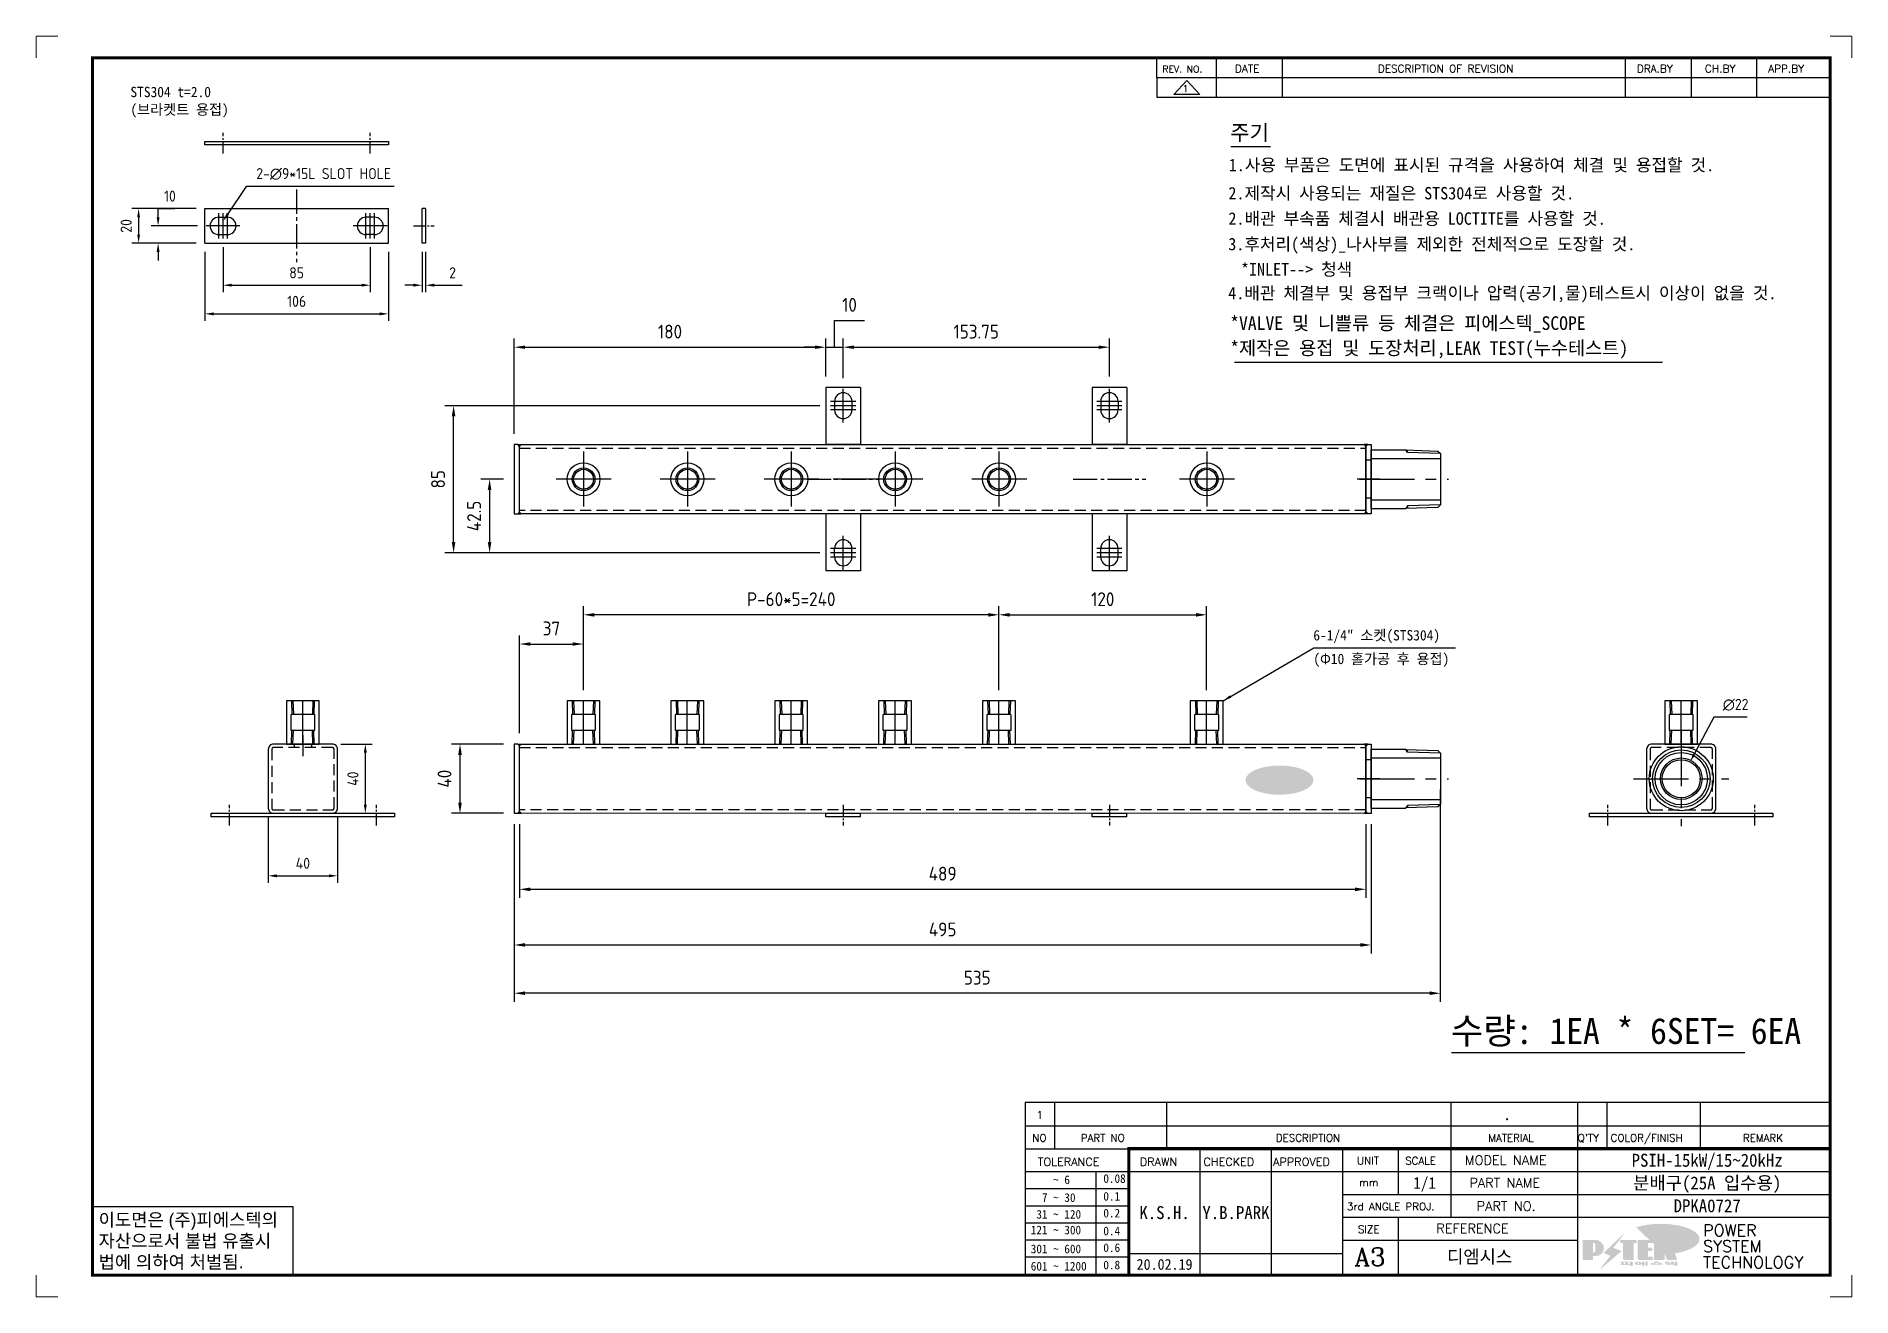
# Model space of a CAD drawing. Header units: millimetres. Extents: x 24815 to 37444, y -10619 to 6020.
# Drawn here: x 25704 to 26753, y -10619 to -9890 of the extents above; entities that cross this region are included whole.
import ezdxf
from ezdxf.enums import TextEntityAlignment as Align

# ---------------------------------------------------------------- set-up
doc = ezdxf.new("R2010")
doc.units = ezdxf.units.MM
for name, pattern in [('CENTER', [50.8, 31.75, -6.35, 6.35, -6.35]), ('CENTER1', [10, 7, -1, 1, -1]), ('HIDDEN2', [4.7625, 3.175, -1.5875])]:
    doc.linetypes.add(name, pattern=pattern)
for name, color, linetype in [('______', 7, 'Continuous'), ('CENTER', 1, 'CENTER'), ('FORMAT-1', 7, 'Continuous'), ('line', 3, 'Continuous'), ('THIN', 3, 'Continuous')]:
    doc.layers.add(name, color=color, linetype=linetype)
doc.styles.add('h1', font='')
doc.styles.add('HAN', font='')
doc.styles.add('RC', font='ROMANC.SHX')
doc.styles.add('ROMANT', font='romant')
doc.styles.add('RT', font='ROMANT.SHX', dxfattribs={"oblique": 15})
doc.styles.get("Standard").update_dxf_attribs({"font": 'ISOCP.SHX', "bigfont": 'WHGTXT.SHX'})
doc.styles.get('h1').set_extended_font_data('New Gulim')
doc.styles.get('HAN').set_extended_font_data('GulimChe')
doc.dimstyles.new('PS-2', dxfattribs={"dimscale": 2, "dimtxt": 3.2, "dimasz": 2.5, "dimexe": 2, "dimexo": 2.5, "dimgap": 2, "dimtad": 1, "dimtoh": 1, "dimrnd": 0.05, "dimzin": 12, "dimdsep": 46, "dimtxsty": 'Standard', "dimcen": 0, "dimclrt": 2, "dimazin": 3, "dimtfac": 1, "dimtofl": 0, "dimtmove": 0, "dimatfit": 3, "dimfxl": 0.18, "dimtolj": 1, "dimtzin": 0, "dimarcsym": 0})
doc.dimstyles.new('PS-2.5', dxfattribs={"dimscale": 2.5, "dimtxt": 3.2, "dimasz": 2.5, "dimexe": 2, "dimexo": 2.5, "dimgap": 2, "dimtad": 1, "dimtoh": 1, "dimrnd": 0.05, "dimzin": 12, "dimdsep": 46, "dimtxsty": 'Standard', "dimcen": 0, "dimclrt": 2, "dimazin": 3, "dimtfac": 1, "dimtofl": 0, "dimtmove": 0, "dimatfit": 3, "dimfxl": 0.18, "dimtolj": 1, "dimtzin": 0, "dimarcsym": 0})

msp = doc.modelspace()

# ---------------------------------------------------------------- texts
at = {"color": 2, "style": 'HAN'}
for s, height, p in [('STS304 t=2.0', 6, (25758.46792, -9925.42266)), ('(브라켓트 용접)', 6, (25758.46792, -9935.56974)), ('주기', 8.957952, (26393.78788, -9950.41738)), ('1.사용 부품은 도면에 표시된 규격을 사용하여 체결 및 용접할 것.', 7.1663616, (26393.00954, -9968.19148)), ('2.제작시 사용되는 재질은 STS304로 사용할 것.', 7.1663616, (26392.80051, -9984.48817)), ('2.배관 부속품 체결시 배관용 LOCTITE를 사용할 것.', 7.1663616, (26392.80051, -9999.14205)), ('3.후처리(색상)_나사부를 제외한 전체적으로 도장할 것.', 7.1663616, (26392.71283, -10013.89357)), ('  *INLET--> 청색', 7.1663616, (26390.78636, -10028.48345)), ('4.배관 체결부 및 용접부 크랙이나 압력(공기,물)테스트시 이상이 없을 것.', 7.1663616, (26392.71283, -10042.17117)), ('6-1/4" 소켓(STS304)', 6, (26441.84591, -10239.32176)), ('(Φ10 홀가공 후 용접)', 6, (26441.84591, -10252.99907)), ('수량: 1EA * 6SET= 6EA', 15, (26521.22022, -10472.48874))]:
    msp.add_text(s, height=height, dxfattribs=at).set_placement(p)
at = {"color": 1, "style": 'HAN'}
for s, p in [('*VALVE 및 니쁠류 등 체결은 피에스텍_SCOPE', (26393.82512, -10059.92989)), ('*제작은 용접 및 도장처리,LEAK TEST(누수테스트)', (26393.82512, -10074.32824))]:
    msp.add_text(s, height=7.8829978, dxfattribs=at).set_placement(p)

# ---------------------------------------------------------------- blocks, each defined once
blk = doc.blocks.new('t3')
for p, q in [((0, 15.88), (46.25, 15.88)), ((0, 15.88), (0, 0)), ((46.25, 15.88), (46.25, 0)), ((0, 0), (46.25, 0))]:
    blk.add_line(p, q)
at = {"color": 1, "style": 'h1'}
for s, p in [('이도면은 (주)피에스텍의', (1.4, 11.29)), ('자산으로서 불법 유출시', (1.4, 6.41)), ('법에 의하여 처벌됨.', (1.4, 1.52))]:
    blk.add_text(s, height=3, dxfattribs=at).set_placement(p)
blk = doc.blocks.new('new LOGO')
at = {"layer": 'line'}
h = blk.add_hatch(color=1, dxfattribs=at)
h.paths.add_polyline_path([(41.5, 16.4), (54.3, 16.4, 1), (54.3, 82.9), (0, 82.9), (0, -0.1), (41.5, -0.1)])
h.paths.add_polyline_path([(41.5, 27.9), (41.5, 71.9), (43.6, 71.9, -0.414214), (54.6, 60.9), (54.6, 38.9, -0.414214), (43.6, 27.9)], flags=16)
h.paths.add_polyline_path([(214.7, 71.9), (227.5, 71.9), (227.5, 82.9), (159.7, 82.9), (159.7, 71.9), (172.5, 71.9), (172.5, -0.1), (214.7, -0.1)])
h.paths.add_polyline_path([(276, 37.4), (294.8, 37.4), (294.8, 49.1), (276, 49.1), (276, 71.9), (294.8, 71.9), (294.8, 82.9), (234.5, 82.9), (234.5, -0.1), (297, -0.1), (297, 10.9), (276, 10.9)])
h.paths.add_polyline_path([(347.2, 35.2), (359.7, -0.1), (400.5, -0.1), (379.6, 66.8), (399.7, 82.9), (380.6, 82.9), (347.2, 61.6), (347.2, 82.9), (305.5, 82.9), (305.5, -0.1), (347.2, -0.1)])
h = blk.add_hatch(color=250, dxfattribs=at)
h.paths.add_polyline_path([(44.5, 69.4), (46.6, 69.4, -0.129793), (52, 68, 0.221832), (43.6, 71.9), (41.5, 71.9), (41.5, 27.9), (43.6, 27.9, 0.02048), (44.5, 28)], flags=17)
h.paths.add_polyline_path([(44.5, 13.9), (57.3, 13.9, 0.72362), (77.1, 73.9, -0.679777), (54.3, 16.4), (41.5, 16.4), (41.5, -0.1), (3, -0.1), (3, -2.6), (44.5, -2.6)])
h.paths.add_polyline_path([(117.9, 14.2), (71.5, -44.4), (77.1, -39.6), (120.8, 15.6), (92, 28.9), (173.3, 106), (177.5, 111.4), (89.1, 27.6)])
h.paths.add_polyline_path([(162.7, 71.9), (162.7, 69.4), (172.5, 69.4), (172.5, 71.9)], flags=17)
h.paths.add_polyline_path([(217.7, 69.4), (230.5, 69.4), (230.5, 80.4), (227.5, 80.4), (227.5, 71.9), (214.7, 71.9), (214.7, -0.1), (175.5, -0.1), (175.5, -2.6), (217.7, -2.6)])
h.paths.add_polyline_path([(297.8, 46.6), (294.8, 46.6), (294.8, 37.4), (276, 37.4), (276, 10.9), (279, 10.9), (279, 34.9), (297.8, 34.9)])
h.paths.add_polyline_path([(300, 8.4), (297, 8.4), (297, -0.1), (237.5, -0.1), (237.5, -2.6), (300, -2.6)])
h.paths.add_polyline_path([(297.8, 80.4), (294.8, 80.4), (294.8, 71.9), (276, 71.9), (276, 49.1), (279, 49.1), (279, 69.4), (297.8, 69.4)])
h.paths.add_polyline_path([(350.2, 80.4), (347.2, 80.4), (347.2, 61.6), (350.2, 63.5)])
h.paths.add_polyline_path([(350.2, 26.7), (347.2, 35.2), (347.2, -0.1), (308.5, -0.1), (308.5, -2.6), (350.2, -2.6)])
h.paths.add_polyline_path([(402.7, 80.4), (396.5, 80.4), (379.6, 66.8), (400.5, -0.1), (361.8, -0.1), (362.7, -2.6), (403.5, -2.6), (382.6, 64.3)])
blk.add_hatch(color=5, dxfattribs=at).paths.add_polyline_path([(166.3, 35), (131, 49), (180.4, 112.7), (92, 28.9), (120.8, 15.6), (74.4, -43)])
h = blk.add_hatch(color=253, dxfattribs=at)
edge = h.paths.add_edge_path()
edge.add_ellipse((333.9, 86.4), major_axis=(-165.9, 0), ratio=0.39426, start_angle=111.51268, end_angle=334.46902)
edge.add_ellipse((314.1, 81.2), major_axis=(-153.7, 0), ratio=0.40699, start_angle=121.30662, end_angle=327.74369, ccw=False)
edge.add_line((394, 27.8), (394.7, 25.6))
h = blk.add_hatch(color=250, dxfattribs=at)
edge = h.paths.add_edge_path()
edge.add_ellipse((237.8, -17.6), major_axis=(-14.3, 0), ratio=0.526336, start_angle=192.2456, end_angle=269.07481)
edge.add_line((238.1, -10.1), (237.6, -10.1))
edge.add_ellipse((237.8, -17.6), major_axis=(-14.3, 0), ratio=0.526336, start_angle=270.92519, end_angle=449.07481)
edge.add_line((237.6, -25.1), (238.1, -25.1))
edge.add_ellipse((237.8, -17.6), major_axis=(-14.3, 0), ratio=0.526336, start_angle=450.92519, end_angle=527.7544)
edge.add_line((251.7, -19.2), (254.1, -19.2))
edge.add_line((254.1, -19.2), (254.1, -27.1))
edge.add_line((254.1, -27.1), (263.1, -27.1))
edge.add_line((263.1, -27.1), (263.1, -10.1))
edge.add_line((263.1, -10.1), (254.1, -10.1))
edge.add_line((254.1, -10.1), (254.1, -16))
edge.add_line((254.1, -16), (251.7, -16))
h.paths.add_polyline_path([(241, -16.4), (241, -18.7, -1), (234.4, -18.7), (234.4, -16.4, -1)], flags=16)
h.paths.add_polyline_path([(278.2, -10.1), (268.1, -10.1), (268.1, -27.1), (278.2, -27.1)])
h.paths.add_polyline_path([(310.3, -10.1), (310.3, -11.1, -0.157169), (289.3, -17.5), (294, -19.9, 0.128407), (316.3, -15.9, 0.128407), (338.6, -19.9), (343.3, -17.5, -0.157169), (322.2, -11.1), (322.2, -10.1)])
h.paths.add_polyline_path([(342.1, -25.1), (342.1, -22.3), (290.4, -22.3), (290.4, -25.1)])
h.paths.add_polyline_path([(352, -10.1), (352, -16.2, 0.414214), (354, -18.2), (378.7, -18.2), (378.7, -19.6), (390.2, -19.6), (390.2, -10.1), (378.7, -10.1), (378.7, -13.6), (374.7, -13.6), (374.7, -15.1), (378.7, -15.1), (378.7, -16.2), (364.7, -16.2), (364.7, -15.1), (371.2, -15.1), (371.2, -13.6), (364.7, -13.6), (364.7, -12.6), (374.7, -12.6), (374.7, -10.1)])
h.paths.add_polyline_path([(393.8, -10.1), (393.8, -19.6), (405, -19.6), (405, -10.1)])
h.paths.add_polyline_path([(405, -27.1), (405, -20.9), (356.8, -20.9), (356.8, -23), (391.8, -23), (391.8, -27.1)])
h.paths.add_polyline_path([(200.4, -10.1), (200.4, -22.3), (193.2, -22.3), (193.2, -12.6), (196.6, -12.6), (196.6, -10.1), (161, -10.1), (161, -12.6), (164.5, -12.6), (164.5, -22.3), (161, -22.3), (161, -25.1), (200.4, -25.1), (200.4, -27.1), (213.9, -27.1), (213.9, -10.1)])
h.paths.add_polyline_path([(182, -12.6), (175.6, -12.6), (175.6, -22.3), (182, -22.3)], flags=17)
blk = doc.blocks.new('format-3')
at = {"color": 3, "lineweight": 9}
for p, q in [((0, 286.3), (0, 291.3)), ((5, 291.3), (0, 291.3)), ((414.5, 291.3), (419.5, 291.3)), ((419.5, 286.3), (419.5, 291.3)), ((0, 5), (0, 0)), ((419.5, 5), (419.5, 0)), ((5, 0), (0, 0)), ((414.5, 0), (419.5, 0))]:
    blk.add_line(p, q, dxfattribs=at)
at = {"color": 180}
for p, q in [((258.97, 281.75), (258.97, 286.3)), ((272.71, 281.75), (272.71, 286.3)), ((287.94, 281.75), (287.94, 286.3)), ((367.22, 281.75), (367.22, 286.3)), ((382.45, 281.75), (382.45, 286.3)), ((397.61, 281.75), (397.61, 286.3)), ((258.97, 281.75), (414.5, 281.75)), ((228.5, 39.49), (228.5, 5)), ((228.5, 39.49), (414.5, 39.49)), ((235.29, 39.49), (235.29, 34.21)), ((261.24, 34.21), (261.24, 39.49)), ((326.9, 39.49), (326.9, 34.21)), ((356.11, 39.49), (356.11, 34.21)), ((362.93, 39.49), (362.93, 34.21)), ((384.48, 39.49), (384.48, 34.21)), ((228.5, 34.21), (252.48, 34.21)), ((268.96, 5), (268.96, 34.21)), ((285.45, 5), (285.45, 34.21)), ((301.94, 5), (301.94, 34.21)), ((314.72, 34.21), (314.72, 23.65)), ((326.9, 34.21), (326.9, 18.37)), ((356.11, 34.21), (356.11, 5)), ((228.5, 28.93), (252.48, 28.93)), ((244.89, 5.23), (244.89, 28.93)), ((252.48, 28.93), (414.5, 28.93)), ((228.5, 24.98), (252.48, 24.98)), ((228.5, 21.03), (252.48, 21.03)), ((301.94, 23.65), (414.5, 23.65)), ((228.5, 17.08), (252.48, 17.08)), ((301.94, 18.37), (414.5, 18.37)), ((314.72, 18.37), (314.72, 5)), ((228.5, 13.13), (252.48, 13.13)), ((301.94, 13.09), (356.11, 13.09)), ((228.5, 9.18), (252.48, 9.18)), ((252.48, 9.95), (301.94, 9.95))]:
    blk.add_line(p, q, dxfattribs=at)
at = {"const_width": 0.7}
blk.add_lwpolyline([(252.48, 5), (252.48, 34.21), (414.5, 34.21)], dxfattribs=at)
at = {"layer": 'FORMAT-1', "const_width": 0.7}
blk.add_lwpolyline([(13, 5), (13, 286.3), (414.5, 286.3), (414.5, 5)], close=True, dxfattribs=at)
blk.add_blockref('t3', (13, 5))
at = {"xscale": 0.05400000000000027, "yscale": 0.05400000000000027, "zscale": 0.05400000000000027}
blk.add_blockref('new LOGO', (357.35, 8.65), dxfattribs=at)
at = {"color": 2}
for s, height, style, p in [('REV. NO.', 1.56, 'RC', (260.23, 282.95)), ('DATE', 1.788, 'RC', (276.95, 282.94)), ('DESCRIPTION OF REVISION', 1.7875, 'RC', (309.98, 282.94)), ('DRA.BY', 1.788, 'RC', (369.83, 282.94)), ('CH.BY', 1.788, 'RC', (385.59, 282.94)), ('APP.BY', 1.788, 'RC', (400.18, 282.94)), ('COLOR/FINISH', 1.7424, 'RC', (363.8, 35.83)), ('NO', 1.742, 'RC', (230.16, 35.83)), ('PART NO', 1.742, 'RC', (241.36, 35.83)), ('DESCRIPTION', 1.7424, 'RC', (286.43, 35.83)), ('MATERIAL', 1.742, 'RC', (335.52, 35.83)), ("Q'TY", 1.742, 'RC', (356.17, 35.83)), ('REMARK', 1.742, 'RC', (394.37, 35.83)), (' TOLERANCE', 1.9, 'RC', (230.11, 30.22)), ('DRAWN', 1.9, 'RC', (255, 30.22)), ('CHECKED', 1.9, 'RC', (269.71, 30.22)), ('APPROVED', 1.9, 'RC', (285.8, 30.22)), ('UNIT', 1.742, 'RC', (305.19, 30.55)), ('SCALE', 1.742, 'RC', (316.32, 30.55)), ('MODEL NAME', 2.178, 'RC', (330.12, 30.46)), ('    ~ 6', 2, 'HAN', (229.8, 26.03)), ('0.08', 2, 'HAN', (246.57, 26.31)), ('mm', 1.742, 'RC', (305.67, 25.56)), ('PART NAME', 2.178, 'RC', (331.17, 25.24)), ('  7 ~ 30', 2, 'HAN', (229.8, 21.91)), ('0.1', 2, 'HAN', (246.57, 22.2)), ('3rd ANGLE PROJ.', 1.7424, 'RC', (302.87, 19.97)), ('PART NO.', 2.178, 'RC', (332.84, 19.85)), (' 31 ~ 120', 2, 'HAN', (229.8, 18.04)), ('0.2', 2, 'HAN', (246.57, 18.32)), ('REFERENCE', 2.178, 'RC', (323.52, 14.69)), ('121 ~ 300', 2, 'HAN', (229.8, 14.42)), ('0.4', 2, 'HAN', (246.57, 14.2)), ('SIZE', 1.742, 'RC', (305.39, 14.71)), ('301 ~ 600', 2, 'HAN', (229.8, 10.04)), ('0.6', 2, 'HAN', (246.57, 10.32)), ('601 ~ 1200', 2, 'HAN', (229.8, 6.05)), ('0.8', 2, 'HAN', (246.57, 6.33))]:
    blk.add_text(s, height=height, dxfattribs=dict(at, style=style)).set_placement(p)
at = {"style": 'ROMANT'}
for s, p in [('POWER', (385.15, 13.96)), ('SYSTEM', (385.15, 10.31)), ('TECHNOLOGY', (385.15, 6.56))]:
    blk.add_text(s, height=2.7, dxfattribs=at).set_placement(p)
at = {"color": 2, "lineweight": 25, "style": 'RC'}
blk.add_text('A3', height=4.182, dxfattribs=at).set_placement((304.61, 7.14))
at = {"style": 'HAN'}
for tag, height, p in [('MODEL-NAME', 3, (386.1, 31.53)), ('SCALE', 2.7, (320.81, 26.29)), ('PART-NAME', 3, (386.1, 26.29)), ('CH-BY', 3, (277.21, 19.44)), ('PART-NO', 3, (386.1, 21.01)), ('DRA-BY', 3, (260.72, 19.44)), ('APP-BY', 3, (293.7, 19.44)), ('DRA-DATE', 2.5, (260.72, 7.47)), ('CH-DATE', 2.5, (277.21, 7.47)), ('APP-DATE', 2.5, (293.7, 7.47)), ('관련업체', 3, (333.52, 9.26))]:
    blk.add_attdef(tag, text='', height=height, dxfattribs=at).set_placement(p, align=Align.MIDDLE_CENTER)
blk = doc.blocks.new('no3')
at = {"color": 180}
for p, q in [((0, 5.5), (0, 0)), ((0, 5.5), (186, 5.5)), ((6.79, 5.5), (6.79, 0)), ((32.74, 0.11), (32.74, 5.5)), ((98.4, 5.5), (98.4, 0)), ((127.61, 5.5), (127.61, 0)), ((134.43, 5.5), (134.43, 0)), ((155.98, 5.5), (155.98, 0))]:
    blk.add_line(p, q, dxfattribs=at)
at = {"color": 2, "style": 'HAN'}
for tag, p in [('PART-NO', (19.76, 2.75)), ('MATERIAL', (111.38, 2.75)), ("Q'TY", (131.02, 2.75)), ('COLOR/FINISH', (145.2, 2.75)), ('REMARK', (170.76, 2.75))]:
    blk.add_attdef(tag, text='', height=2.9, dxfattribs=at).set_placement(p, align=Align.MIDDLE_CENTER)
blk.add_attdef('DESCRIPTION', text='', height=2.9, dxfattribs=at).set_placement((34.51, 2.75), align=Align.MIDDLE_LEFT)
at = {"color": 2, "style": 'RT', "oblique": 15}
blk.add_attdef('NO', text='', height=1.74, dxfattribs=at).set_placement((3.38, 2.51), align=Align.MIDDLE_CENTER)
blk = doc.blocks.new('re3')
at = {"color": 180}
for p, q in [((0, 0), (0, -4.55)), ((6.87, -0.64), (3.86, -3.91)), ((9.88, -3.91), (3.86, -3.91)), ((6.87, -0.64), (9.88, -3.91)), ((13.74, -4.55), (13.74, 0)), ((28.97, -4.55), (28.97, 0)), ((108.25, -4.55), (108.25, 0)), ((123.49, -4.55), (123.49, 0)), ((138.64, -4.55), (138.64, 0)), ((0, -4.55), (155.53, -4.55))]:
    blk.add_line(p, q, dxfattribs=at)
at = {"color": 2, "style": 'RC', "oblique": 15}
blk.add_attdef('REV.NO', text='', height=1.56, dxfattribs=at).set_placement((6.59, -2.56), align=Align.MIDDLE_CENTER)
blk.add_attdef('-1', text='', height=1.56, dxfattribs=at).set_placement((9.37, -1.66), align=Align.MIDDLE_LEFT)
at = {"color": 2, "style": 'HAN'}
for tag, p in [('REV.-DATE', (21.36, -2.28)), ('DRA.BY', (115.87, -2.28)), ('CH.BY', (131.07, -2.28)), ('APP.BY', (147.09, -2.28))]:
    blk.add_attdef(tag, text='', height=2.5, dxfattribs=at).set_placement(p, align=Align.MIDDLE_CENTER)
blk.add_attdef('DESCRIPTION-OF-REVISION', text='', height=2.5, dxfattribs=at).set_placement((31.61, -2.28), align=Align.MIDDLE_LEFT)
blk = doc.blocks.new('*D330')
at = {"layer": '______', "color": 0, "lineweight": -2, "ltscale": 10, "transparency": 16777216}
for p, q in [((25980.2, -10345.5), (25980.2, -10420.3)), ((26475.2, -10345.5), (26475.2, -10420.3)), ((25986.5, -10415.3), (26469, -10415.3))]:
    blk.add_line(p, q, dxfattribs=at)
at = {"layer": '______', "color": 0, "ltscale": 10, "transparency": 16777216}
for points in [[(25986.5, -10414.2), (25986.5, -10416.3), (25980.2, -10415.3)], [(26469, -10414.2), (26469, -10416.3), (26475.2, -10415.3)]]:
    blk.add_solid(points, dxfattribs=at)
at = {"layer": 'Defpoints', "color": 0, "ltscale": 10, "transparency": 16777216}
for p in [(25980.2, -10339.2), (26475.2, -10339.2), (26475.2, -10415.3)]:
    blk.add_point(p, dxfattribs=at)
at = {"layer": '______', "color": 2, "ltscale": 10, "transparency": 16777216, "insert": (26227.7, -10406.3), "char_height": 8, "attachment_point": 5}
blk.add_mtext('\\A1;495', dxfattribs=at)
blk = doc.blocks.new('*D331')
at = {"layer": '______', "color": 0, "lineweight": -2, "ltscale": 10, "transparency": 16777216}
for p, q in [((25983.2, -10345.5), (25983.2, -10388.1)), ((26472.2, -10345.5), (26472.2, -10388.1)), ((25989.5, -10383.1), (26466, -10383.1))]:
    blk.add_line(p, q, dxfattribs=at)
at = {"layer": '______', "color": 0, "ltscale": 10, "transparency": 16777216}
for points in [[(25989.5, -10382.1), (25989.5, -10384.2), (25983.2, -10383.1)], [(26466, -10382.1), (26466, -10384.2), (26472.2, -10383.1)]]:
    blk.add_solid(points, dxfattribs=at)
at = {"layer": 'Defpoints', "color": 0, "ltscale": 10, "transparency": 16777216}
for p in [(25983.2, -10339.2), (26472.2, -10339.2), (26472.2, -10383.1)]:
    blk.add_point(p, dxfattribs=at)
at = {"layer": '______', "color": 2, "ltscale": 10, "transparency": 16777216, "insert": (26227.7, -10374.1), "char_height": 8, "attachment_point": 5}
blk.add_mtext('\\A1;489', dxfattribs=at)
blk = doc.blocks.new('*D332')
at = {"layer": '______', "color": 0, "lineweight": -2, "ltscale": 10, "transparency": 16777216}
for p, q in [((26515.2, -10325.5), (26515.2, -10448.2)), ((25980.2, -10345.5), (25980.2, -10448.2)), ((26509, -10443.2), (25986.5, -10443.2))]:
    blk.add_line(p, q, dxfattribs=at)
at = {"layer": '______', "color": 0, "ltscale": 10, "transparency": 16777216}
for points in [[(25986.5, -10442.1), (25986.5, -10444.2), (25980.2, -10443.2)], [(26509, -10442.1), (26509, -10444.2), (26515.2, -10443.2)]]:
    blk.add_solid(points, dxfattribs=at)
at = {"layer": 'Defpoints', "color": 0, "ltscale": 10, "transparency": 16777216}
for p in [(26515.2, -10319.2), (25980.2, -10339.2), (25980.2, -10443.2)]:
    blk.add_point(p, dxfattribs=at)
at = {"layer": '______', "color": 2, "ltscale": 10, "transparency": 16777216, "insert": (26247.7, -10434.2), "char_height": 8, "attachment_point": 5}
blk.add_mtext('\\A1;535', dxfattribs=at)
blk = doc.blocks.new('*D333')
at = {"layer": '______', "color": 0, "lineweight": -2, "ltscale": 10, "transparency": 16777216}
for p, q in [((25974, -10299.2), (25943.9, -10299.2)), ((25948.9, -10333), (25948.9, -10305.5)), ((25974, -10339.2), (25943.9, -10339.2))]:
    blk.add_line(p, q, dxfattribs=at)
at = {"layer": '______', "color": 0, "ltscale": 10, "transparency": 16777216}
for points in [[(25947.8, -10305.5), (25949.9, -10305.5), (25948.9, -10299.2)], [(25947.8, -10333), (25949.9, -10333), (25948.9, -10339.2)]]:
    blk.add_solid(points, dxfattribs=at)
at = {"layer": 'Defpoints', "color": 0, "ltscale": 10, "transparency": 16777216}
for p in [(25948.9, -10299.2), (25980.2, -10299.2), (25980.2, -10339.2)]:
    blk.add_point(p, dxfattribs=at)
at = {"layer": '______', "color": 2, "ltscale": 10, "transparency": 16777216, "insert": (25939.9, -10319.2), "char_height": 8, "attachment_point": 5, "rotation": 90}
blk.add_mtext('\\A1;40', dxfattribs=at)
blk = doc.blocks.new('*D334')
at = {"layer": '______', "color": 0, "lineweight": -2, "ltscale": 10, "transparency": 16777216}
for p, q in [((26020.2, -10268), (26020.2, -10219.5)), ((26254, -10224.5), (26026.5, -10224.5)), ((26260.2, -10268), (26260.2, -10219.5))]:
    blk.add_line(p, q, dxfattribs=at)
at = {"layer": '______', "color": 0, "ltscale": 10, "transparency": 16777216}
for points in [[(26026.5, -10223.5), (26026.5, -10225.6), (26020.2, -10224.5)], [(26254, -10223.5), (26254, -10225.6), (26260.2, -10224.5)]]:
    blk.add_solid(points, dxfattribs=at)
at = {"layer": 'Defpoints', "color": 0, "ltscale": 10, "transparency": 16777216}
for p in [(26020.2, -10224.5), (26020.2, -10274.2), (26260.2, -10274.2)]:
    blk.add_point(p, dxfattribs=at)
at = {"layer": '______', "color": 2, "ltscale": 10, "transparency": 16777216, "insert": (26140.2, -10215.5), "char_height": 8, "attachment_point": 5}
blk.add_mtext('\\A1;P-60*5=240', dxfattribs=at)
blk = doc.blocks.new('*D335')
at = {"layer": '______', "color": 0, "lineweight": -2, "ltscale": 10, "transparency": 16777216}
for p, q in [((25983.2, -10293), (25983.2, -10236.4)), ((25989.5, -10241.4), (26014, -10241.4)), ((26020.2, -10268), (26020.2, -10236.4))]:
    blk.add_line(p, q, dxfattribs=at)
at = {"layer": '______', "color": 0, "ltscale": 10, "transparency": 16777216}
for points in [[(25989.5, -10240.4), (25989.5, -10242.4), (25983.2, -10241.4)], [(26014, -10240.4), (26014, -10242.4), (26020.2, -10241.4)]]:
    blk.add_solid(points, dxfattribs=at)
at = {"layer": 'Defpoints', "color": 0, "ltscale": 10, "transparency": 16777216}
for p in [(26020.2, -10241.4), (26020.2, -10274.2), (25983.2, -10299.2)]:
    blk.add_point(p, dxfattribs=at)
at = {"layer": '______', "color": 2, "ltscale": 10, "transparency": 16777216, "insert": (26001.7, -10232.4), "char_height": 8, "attachment_point": 5}
blk.add_mtext('\\A1;37', dxfattribs=at)
blk = doc.blocks.new('rcw345trcw45t')
for p, q in [((53002.7, -14361), (52983.7, -14361)), ((52983.7, -14361), (52983.7, -14386)), ((52987.5, -14361), (52987.8, -14369)), ((52999, -14361), (52998.7, -14369)), ((53002.7, -14386), (53002.7, -14361)), ((52987.5, -14386), (52987.8, -14378)), ((52999, -14386), (52998.7, -14378)), ((52983.7, -14386), (53002.7, -14386))]:
    blk.add_line(p, q)
blk.add_lwpolyline([(52986.2, -14377.8, 0.414214), (52986.5, -14378), (53000, -14378, 0.414214), (53000.2, -14377.8), (53000.2, -14369.3, 0.414214), (53000, -14369), (52986.5, -14369, 0.414214), (52986.2, -14369.3)], format="xyb", close=True)
at = {"layer": 'CENTER'}
blk.add_lwpolyline([(52993.2, -14386), (52993.2, -14378), (52993.2, -14369), (52993.2, -14361)], dxfattribs=at)
at = {"layer": 'THIN'}
for p, q in [((52986.7, -14361), (52986.9, -14369)), ((52999.8, -14361), (52999.6, -14369)), ((52986.7, -14386), (52986.9, -14378)), ((52999.8, -14386), (52999.6, -14378))]:
    blk.add_line(p, q, dxfattribs=at)
blk = doc.blocks.new('*D336')
at = {"color": 0, "lineweight": -2, "transparency": 16777216}
for p, q in [((25838.1, -10341.2), (25838.1, -10379.3)), ((25878.1, -10341.2), (25878.1, -10379.3)), ((25843.1, -10375.3), (25873.1, -10375.3))]:
    blk.add_line(p, q, dxfattribs=at)
at = {"color": 0, "transparency": 16777216}
for points in [[(25843.1, -10374.5), (25843.1, -10376.2), (25838.1, -10375.3)], [(25873.1, -10374.5), (25873.1, -10376.2), (25878.1, -10375.3)]]:
    blk.add_solid(points, dxfattribs=at)
at = {"layer": 'Defpoints', "color": 0, "transparency": 16777216}
for p in [(25838.1, -10336.2), (25878.1, -10336.2), (25878.1, -10375.3)]:
    blk.add_point(p, dxfattribs=at)
at = {"color": 2, "transparency": 16777216, "insert": (25858.1, -10368.1), "char_height": 6.4, "attachment_point": 5}
blk.add_mtext('\\A1;40', dxfattribs=at)
blk = doc.blocks.new('*D337')
at = {"color": 0, "lineweight": -2, "transparency": 16777216}
for p, q in [((25880.1, -10299.2), (25898.2, -10299.2)), ((25894.2, -10334.2), (25894.2, -10304.2)), ((25880.1, -10339.2), (25898.2, -10339.2))]:
    blk.add_line(p, q, dxfattribs=at)
at = {"color": 0, "transparency": 16777216}
for points in [[(25893.3, -10304.2), (25895, -10304.2), (25894.2, -10299.2)], [(25893.3, -10334.2), (25895, -10334.2), (25894.2, -10339.2)]]:
    blk.add_solid(points, dxfattribs=at)
at = {"layer": 'Defpoints', "color": 0, "transparency": 16777216}
for p in [(25875.1, -10299.2), (25894.2, -10299.2), (25875.1, -10339.2)]:
    blk.add_point(p, dxfattribs=at)
at = {"color": 2, "transparency": 16777216, "insert": (25887, -10319.2), "char_height": 6.4, "attachment_point": 5, "rotation": 90}
blk.add_mtext('\\A1;40', dxfattribs=at)
blk = doc.blocks.new('*D338')
at = {"color": 0, "lineweight": -2, "transparency": 16777216}
for p, q in [((26673.2, -10283.7), (26661.9, -10305.1)), ((26692.4, -10283.7), (26673.2, -10283.7))]:
    blk.add_line(p, q, dxfattribs=at)
at = {"color": 0, "transparency": 16777216}
blk.add_solid([(26661.2, -10304.7), (26662.6, -10305.5), (26659.5, -10309.5)], dxfattribs=at)
at = {"layer": 'Defpoints', "color": 0, "transparency": 16777216}
for p in [(26659.5, -10309.5), (26649.2, -10328.9)]:
    blk.add_point(p, dxfattribs=at)
at = {"color": 2, "transparency": 16777216, "insert": (26685.8, -10276.5), "char_height": 6.4, "attachment_point": 5}
blk.add_mtext('\\A1;∅22', dxfattribs=at)
blk = doc.blocks.new('*D339')
at = {"color": 0, "lineweight": -2, "transparency": 16777216}
for p, q in [((25801.5, -10014.8), (25801.5, -10054.6)), ((25907.5, -10014.8), (25907.5, -10054.6)), ((25806.5, -10050.6), (25902.5, -10050.6))]:
    blk.add_line(p, q, dxfattribs=at)
at = {"color": 0, "transparency": 16777216}
for points in [[(25806.5, -10049.8), (25806.5, -10051.5), (25801.5, -10050.6)], [(25902.5, -10049.8), (25902.5, -10051.5), (25907.5, -10050.6)]]:
    blk.add_solid(points, dxfattribs=at)
at = {"layer": 'Defpoints', "color": 0, "transparency": 16777216}
for p in [(25801.5, -10009.8), (25907.5, -10009.8), (25907.5, -10050.6)]:
    blk.add_point(p, dxfattribs=at)
at = {"color": 2, "transparency": 16777216, "insert": (25854.5, -10043.4), "char_height": 6.4, "attachment_point": 5}
blk.add_mtext('\\A1;106', dxfattribs=at)
blk = doc.blocks.new('*D340')
at = {"color": 0, "lineweight": -2, "transparency": 16777216}
for p, q in [((25812, -10012.1), (25812, -10038.1)), ((25897, -10012.1), (25897, -10038.1)), ((25817, -10034.1), (25892, -10034.1))]:
    blk.add_line(p, q, dxfattribs=at)
at = {"color": 0, "transparency": 16777216}
for points in [[(25817, -10033.2), (25817, -10034.9), (25812, -10034.1)], [(25892, -10033.2), (25892, -10034.9), (25897, -10034.1)]]:
    blk.add_solid(points, dxfattribs=at)
at = {"layer": 'Defpoints', "color": 0, "transparency": 16777216}
for p in [(25812, -10007.1), (25897, -10007.1), (25897, -10034.1)]:
    blk.add_point(p, dxfattribs=at)
at = {"color": 2, "transparency": 16777216, "insert": (25854.5, -10026.9), "char_height": 6.4, "attachment_point": 5}
blk.add_mtext('\\A1;85', dxfattribs=at)
blk = doc.blocks.new('*D341')
at = {"color": 0, "lineweight": -2, "transparency": 16777216}
for p, q in [((25774.5, -9994.8), (25774.5, -9989.8)), ((25774.5, -9989.8), (25784.2, -9989.8)), ((25797.2, -9999.8), (25770.5, -9999.8)), ((25796.5, -10009.8), (25770.5, -10009.8)), ((25774.5, -10014.8), (25774.5, -10019.8))]:
    blk.add_line(p, q, dxfattribs=at)
at = {"color": 0, "transparency": 16777216}
for points in [[(25773.6, -9994.8), (25775.3, -9994.8), (25774.5, -9999.8)], [(25773.6, -10014.8), (25775.3, -10014.8), (25774.5, -10009.8)]]:
    blk.add_solid(points, dxfattribs=at)
at = {"layer": 'Defpoints', "color": 0, "transparency": 16777216}
for p in [(25774.5, -9999.8), (25802.2, -9999.8), (25801.5, -10009.8)]:
    blk.add_point(p, dxfattribs=at)
at = {"color": 2, "transparency": 16777216, "insert": (25781.3, -9982.6), "char_height": 6.4, "attachment_point": 5}
blk.add_mtext('\\A1;10', dxfattribs=at)
blk = doc.blocks.new('*D342')
at = {"color": 0, "lineweight": -2, "transparency": 16777216}
for p, q in [((25796.5, -9989.8), (25759.2, -9989.8)), ((25763.2, -9994.8), (25763.2, -10004.8)), ((25796.5, -10009.8), (25759.2, -10009.8))]:
    blk.add_line(p, q, dxfattribs=at)
at = {"color": 0, "transparency": 16777216}
for points in [[(25762.4, -9994.8), (25764, -9994.8), (25763.2, -9989.8)], [(25762.4, -10004.8), (25764, -10004.8), (25763.2, -10009.8)]]:
    blk.add_solid(points, dxfattribs=at)
at = {"layer": 'Defpoints', "color": 0, "transparency": 16777216}
for p in [(25801.5, -9989.8), (25763.2, -10009.8), (25801.5, -10009.8)]:
    blk.add_point(p, dxfattribs=at)
at = {"color": 2, "transparency": 16777216, "insert": (25756, -9999.8), "char_height": 6.4, "attachment_point": 5, "rotation": 90}
blk.add_mtext('\\A1;20', dxfattribs=at)
blk = doc.blocks.new('*D343')
at = {"color": 0, "lineweight": -2, "transparency": 16777216}
for p, q in [((25927, -10014.8), (25927, -10038.1)), ((25929, -10014.8), (25929, -10038.1)), ((25922, -10034.1), (25917, -10034.1)), ((25934, -10034.1), (25950.1, -10034.1))]:
    blk.add_line(p, q, dxfattribs=at)
at = {"color": 0, "transparency": 16777216}
for points in [[(25922, -10033.2), (25922, -10034.9), (25927, -10034.1)], [(25934, -10033.2), (25934, -10034.9), (25929, -10034.1)]]:
    blk.add_solid(points, dxfattribs=at)
at = {"layer": 'Defpoints', "color": 0, "transparency": 16777216}
for p in [(25927, -10009.8), (25929, -10009.8), (25929, -10034.1)]:
    blk.add_point(p, dxfattribs=at)
at = {"color": 2, "transparency": 16777216, "insert": (25944.6, -10026.9), "char_height": 6.4, "attachment_point": 5}
blk.add_mtext('\\A1;2', dxfattribs=at)
blk = doc.blocks.new('*D344')
at = {"color": 0, "lineweight": -2, "transparency": 16777216}
for p, q in [((25825.4, -9977), (25814.8, -9992.9)), ((25910.8, -9977), (25825.4, -9977))]:
    blk.add_line(p, q, dxfattribs=at)
at = {"color": 0, "transparency": 16777216}
blk.add_solid([(25814.1, -9992.4), (25815.5, -9993.4), (25812, -9997.1)], dxfattribs=at)
at = {"layer": 'Defpoints', "color": 0, "transparency": 16777216}
for p in [(25807, -10004.5), (25812, -9997.1)]:
    blk.add_point(p, dxfattribs=at)
at = {"color": 2, "transparency": 16777216, "insert": (25870.1, -9969.8), "char_height": 6.4, "attachment_point": 5}
blk.add_mtext('\\A1;2-∅9*15L SLOT HOLE', dxfattribs=at)
blk = doc.blocks.new('A$C26335A86')
for p, q in [((-53, 0), (53, 0)), ((-53, -2), (-53, 0)), ((53, 0), (53, -2)), ((53, -2), (-53, -2))]:
    blk.add_line(p, q)
at = {"color": 1, "linetype": 'CENTER1'}
for p, q in [((-42.5, -7), (-42.5, 5)), ((42.5, -7), (42.5, 5))]:
    blk.add_line(p, q, dxfattribs=at)
blk = doc.blocks.new('*D357')
at = {"layer": '______', "color": 0, "lineweight": -2, "ltscale": 10, "transparency": 16777216}
for p, q in [((26260.2, -10268), (26260.2, -10219.5)), ((26266.5, -10224.5), (26374, -10224.5)), ((26380.2, -10268), (26380.2, -10219.5))]:
    blk.add_line(p, q, dxfattribs=at)
at = {"layer": '______', "color": 0, "ltscale": 10, "transparency": 16777216}
for points in [[(26266.5, -10223.5), (26266.5, -10225.6), (26260.2, -10224.5)], [(26374, -10223.5), (26374, -10225.6), (26380.2, -10224.5)]]:
    blk.add_solid(points, dxfattribs=at)
at = {"layer": 'Defpoints', "color": 0, "ltscale": 10, "transparency": 16777216}
for p in [(26380.2, -10224.5), (26260.2, -10274.2), (26380.2, -10274.2)]:
    blk.add_point(p, dxfattribs=at)
at = {"layer": '______', "color": 2, "ltscale": 10, "transparency": 16777216, "insert": (26320.2, -10215.5), "char_height": 8, "attachment_point": 5}
blk.add_mtext('\\A1;120', dxfattribs=at)
blk = doc.blocks.new('*D358')
at = {"layer": '______', "color": 0, "lineweight": -2, "ltscale": 10, "transparency": 16777216}
for p, q in [((25980.2, -10119.9), (25980.2, -10064.9)), ((26160.2, -10086.9), (26160.2, -10064.9)), ((25986.5, -10069.9), (26154, -10069.9))]:
    blk.add_line(p, q, dxfattribs=at)
at = {"layer": '______', "color": 0, "ltscale": 10, "transparency": 16777216}
for points in [[(25986.5, -10068.9), (25986.5, -10070.9), (25980.2, -10069.9)], [(26154, -10068.9), (26154, -10070.9), (26160.2, -10069.9)]]:
    blk.add_solid(points, dxfattribs=at)
at = {"layer": 'Defpoints', "color": 0, "ltscale": 10, "transparency": 16777216}
for p in [(26160.2, -10069.9), (26160.2, -10093.2), (25980.2, -10126.2)]:
    blk.add_point(p, dxfattribs=at)
at = {"layer": '______', "color": 2, "ltscale": 10, "transparency": 16777216, "insert": (26070.2, -10060.9), "char_height": 8, "attachment_point": 5}
blk.add_mtext('\\A1;180', dxfattribs=at)
blk = doc.blocks.new('*D359')
at = {"layer": '______', "color": 0, "lineweight": -2, "transparency": 16777216}
for p, q in [((26165.2, -10069.9), (26165.2, -10054.4)), ((26165.2, -10054.4), (26182.5, -10054.4)), ((26160.2, -10086.9), (26160.2, -10064.9)), ((26170.2, -10086.9), (26170.2, -10064.9)), ((26154, -10069.9), (26147.7, -10069.9)), ((26160.2, -10069.9), (26170.2, -10069.9)), ((26176.5, -10069.9), (26182.7, -10069.9))]:
    blk.add_line(p, q, dxfattribs=at)
at = {"layer": '______', "color": 0, "transparency": 16777216}
for points in [[(26154, -10068.9), (26154, -10070.9), (26160.2, -10069.9)], [(26176.5, -10068.9), (26176.5, -10070.9), (26170.2, -10069.9)]]:
    blk.add_solid(points, dxfattribs=at)
at = {"layer": 'Defpoints', "color": 0, "transparency": 16777216}
for p in [(26170.2, -10069.9), (26160.2, -10093.2), (26170.2, -10093.2)]:
    blk.add_point(p, dxfattribs=at)
at = {"layer": '______', "color": 2, "transparency": 16777216, "insert": (26173.9, -10045.4), "char_height": 8, "attachment_point": 5}
blk.add_mtext('\\A1;10', dxfattribs=at)
blk = doc.blocks.new('*D360')
at = {"layer": '______', "color": 0, "lineweight": -2, "transparency": 16777216}
for p, q in [((26170.2, -10087.7), (26170.2, -10064.9)), ((26324, -10086.9), (26324, -10064.9)), ((26176.5, -10069.9), (26317.8, -10069.9))]:
    blk.add_line(p, q, dxfattribs=at)
at = {"layer": '______', "color": 0, "transparency": 16777216}
for points in [[(26176.5, -10068.9), (26176.5, -10070.9), (26170.2, -10069.9)], [(26317.8, -10068.9), (26317.8, -10070.9), (26324, -10069.9)]]:
    blk.add_solid(points, dxfattribs=at)
at = {"layer": 'Defpoints', "color": 0, "transparency": 16777216}
for p in [(26324, -10069.9), (26170.2, -10093.9), (26324, -10093.2)]:
    blk.add_point(p, dxfattribs=at)
at = {"layer": '______', "color": 2, "transparency": 16777216, "insert": (26247.1, -10060.9), "char_height": 8, "attachment_point": 5}
blk.add_mtext('\\A1;153.75', dxfattribs=at)
blk = doc.blocks.new('*D361')
at = {"layer": '______', "color": 0, "lineweight": -2, "ltscale": 10, "transparency": 16777216}
for p, q in [((25974, -10146.2), (25961, -10146.2)), ((25966, -10152.4), (25966, -10182.4)), ((26156.7, -10188.7), (25961, -10188.7))]:
    blk.add_line(p, q, dxfattribs=at)
at = {"layer": '______', "color": 0, "ltscale": 10, "transparency": 16777216}
for points in [[(25964.9, -10152.4), (25967, -10152.4), (25966, -10146.2)], [(25964.9, -10182.4), (25967, -10182.4), (25966, -10188.7)]]:
    blk.add_solid(points, dxfattribs=at)
at = {"layer": 'Defpoints', "color": 0, "ltscale": 10, "transparency": 16777216}
for p in [(25980.2, -10146.2), (25966, -10188.7), (26163, -10188.7)]:
    blk.add_point(p, dxfattribs=at)
at = {"layer": '______', "color": 2, "ltscale": 10, "transparency": 16777216, "insert": (25957, -10167.4), "char_height": 8, "attachment_point": 5, "rotation": 90}
blk.add_mtext('\\A1;42.5', dxfattribs=at)
blk = doc.blocks.new('*D362')
at = {"layer": '______', "color": 0, "lineweight": -2, "transparency": 16777216}
for p, q in [((26156.7, -10103.7), (25940.2, -10103.7)), ((25945.2, -10182.4), (25945.2, -10109.9)), ((26156.7, -10188.7), (25940.2, -10188.7))]:
    blk.add_line(p, q, dxfattribs=at)
at = {"layer": '______', "color": 0, "transparency": 16777216}
for points in [[(25944.1, -10109.9), (25946.2, -10109.9), (25945.2, -10103.7)], [(25944.1, -10182.4), (25946.2, -10182.4), (25945.2, -10188.7)]]:
    blk.add_solid(points, dxfattribs=at)
at = {"layer": 'Defpoints', "color": 0, "transparency": 16777216}
for p in [(25945.2, -10103.7), (26163, -10103.7), (26163, -10188.7)]:
    blk.add_point(p, dxfattribs=at)
at = {"layer": '______', "color": 2, "transparency": 16777216, "insert": (25936.2, -10146.2), "char_height": 8, "attachment_point": 5, "rotation": 90}
blk.add_mtext('\\A1;85', dxfattribs=at)
blk = doc.blocks.new('A$C13BB0B43')
for p, q in [((0, -17), (0, 17)), ((0, 17), (20, 17)), ((0, 12), (40, 12)), ((20.9, 15.4), (20.9, 16.9)), ((0, -12), (40, -12)), ((0, -17), (20, -17)), ((20.9, -15.4), (20.9, -16.9))]:
    blk.add_line(p, q)
blk.add_lwpolyline([(20, 17), (20, 16.9), (38.5, 16.3), (40, 14.8), (40, -14.8), (38.5, -16.3), (20, -16.9), (20, -17)])
at = {"layer": 'CENTER'}
blk.add_line((-6.8, 0), (44.7, 0), dxfattribs=at)
at = {"layer": 'THIN'}
for points in [[(40, 14.8), (20.9, 15.4), (20, 16.9)], [(40, -14.8), (20.9, -15.4), (20, -16.9)]]:
    blk.add_lwpolyline(points, dxfattribs=at)
blk = doc.blocks.new('A$C78D071AD')
for p, q in [((-10, -22.5), (-10, 10.5)), ((-10, 10.5), (10, 10.5)), ((10, -22.5), (10, 10.5)), ((-5, 2.5), (-5, -2.5)), ((5, 2.5), (5, -2.5)), ((-10, -22.5), (10, -22.5)), ((-10, -95.5), (-10, -62.5)), ((-10, -62.5), (10, -62.5)), ((10, -95.5), (10, -62.5)), ((-5, -87.5), (-5, -82.5)), ((5, -87.5), (5, -82.5)), ((-10, -95.5), (10, -95.5))]:
    blk.add_line(p, q)
at = {"color": 1, "linetype": 'CENTER'}
for p, q in [((-7.3, 2.5), (7.3, 2.5)), ((-7.3, 0), (7.3, 0)), ((0, 9.8), (0, -9.8)), ((-7.3, -2.5), (7.3, -2.5)), ((-7.3, -82.5), (7.3, -82.5)), ((0, -75.2), (0, -94.8)), ((-7.3, -85), (7.3, -85)), ((-7.3, -87.5), (7.3, -87.5))]:
    blk.add_line(p, q, dxfattribs=at)
at = {"color": 1, "linetype": 'CENTER1', "ltscale": 2}
blk.add_line((21, -42.5), (-21, -42.5), dxfattribs=at)
for centre, start, end in [((0, 2.5), 0, 180), ((0, -2.5), 180, 0), ((0, -82.5), 0, 180), ((0, -87.5), 180, 0)]:
    blk.add_arc(centre, 5, start, end)

# ---------------------------------------------------------------- dimensions: what is measured, and where the dimension line sits
dim = msp.add_diameter_dim_2p(p1=(25807.00127, -10004.54936), p2=(25812.00139, -9997.06612), text='2-<>*15L SLOT HOLE', dimstyle='PS-2')
dim.commit()
dim.dimension.update_dxf_attribs({"geometry": '*D344', "text_midpoint": (25870.13802, -9976.96534), "dimtype": 163})
for base, p1, p2, picture, middle in [((25774.46398, -9999.80774), (25801.50133, -10009.80774), (25802.23133, -9999.80774), '*D341', (25781.3465, -9982.60774)), ((25763.21433, -10009.80774), (25801.50133, -9989.80774), (25801.50133, -10009.80774), '*D342', (25756.0137, -9999.80774)), ((25894.15411, -10299.21794), (25875.12206, -10339.21794), (25875.12206, -10299.21794), '*D337', (25886.95411, -10319.21794))]:
    dim = msp.add_linear_dim(base=base, p1=p1, p2=p2, angle=90, dimstyle='PS-2')
    dim.commit()
    dim.dimension.update_dxf_attribs({"geometry": picture, "text_midpoint": middle})
for base, p1, p2, picture, middle in [((25907.50133, -10050.64691), (25801.50133, -10009.80774), (25907.50133, -10009.80774), '*D339', (25854.50133, -10043.44691)), ((25897.00133, -10034.07538), (25812.00133, -10007.07773), (25897.00133, -10007.07773), '*D340', (25854.50133, -10026.87538)), ((25929.02891, -10034.07538), (25927.02891, -10009.80774), (25929.02891, -10009.80774), '*D343', (25944.58235, -10026.87475)), ((25878.12206, -10375.3312), (25838.12206, -10336.21794), (25878.12206, -10336.21794), '*D336', (25858.12206, -10368.1312))]:
    dim = msp.add_linear_dim(base=base, p1=p1, p2=p2, dimstyle='PS-2')
    dim.commit()
    dim.dimension.update_dxf_attribs({"geometry": picture, "text_midpoint": middle})
dim = msp.add_diameter_dim_2p(p1=(26649.22158, -10328.93238), p2=(26659.54237, -10309.5035), dimstyle='PS-2')
dim.commit()
dim.dimension.update_dxf_attribs({"geometry": '*D338', "text_midpoint": (26685.77958, -10283.70593), "dimtype": 163})
at = {"layer": '______'}
for base, p1, p2, picture, middle in [((26170.2497, -10069.89194), (26160.2497, -10093.17955), (26170.2497, -10093.17955), '*D359', (26170.2497, -10045.39194)), ((26324.00889, -10069.89194), (26170.2497, -10093.90955), (26324.00889, -10093.17955), '*D360', (26247.1293, -10060.89194))]:
    dim = msp.add_linear_dim(base=base, p1=p1, p2=p2, dimstyle='PS-2.5', override={"dimtmove": 1}, dxfattribs=at)
    dim.commit()
    dim.dimension.update_dxf_attribs({"geometry": picture, "text_midpoint": middle})
at = {"layer": '______', "ltscale": 10}
for base, p1, p2, picture, middle in [((26160.2497, -10069.89194), (25980.24761, -10126.17955), (26160.2497, -10093.17955), '*D358', (26070.24865, -10060.89194)), ((26380.24761, -10224.5396), (26260.24761, -10274.21794), (26380.24761, -10274.21794), '*D357', (26320.24761, -10215.53881)), ((26020.24761, -10241.4064), (25983.24761, -10299.21794), (26020.24761, -10274.21794), '*D335', (26001.74761, -10232.4064)), ((25980.24761, -10443.17425), (26515.2473, -10319.21794), (25980.24761, -10339.21794), '*D332', (26247.74746, -10434.17425)), ((26475.2473, -10415.26099), (25980.24761, -10339.21794), (26475.2473, -10339.23042), '*D330', (26227.74746, -10406.26099)), ((26472.2473, -10383.13784), (25983.24761, -10339.21794), (26472.2473, -10339.23042), '*D331', (26227.74746, -10374.13784))]:
    dim = msp.add_linear_dim(base=base, p1=p1, p2=p2, dimstyle='PS-2.5', dxfattribs=at)
    dim.commit()
    dim.dimension.update_dxf_attribs({"geometry": picture, "text_midpoint": middle})
at = {"layer": '______'}
dim = msp.add_linear_dim(base=(25945.16555, -10103.67955), p1=(26162.9797, -10188.67955), p2=(26162.9797, -10103.67955), angle=90, dimstyle='PS-2.5', override={"dimtmove": 1}, dxfattribs=at)
dim.commit()
dim.dimension.update_dxf_attribs({"geometry": '*D362', "text_midpoint": (25936.16555, -10146.17955)})
at = {"layer": '______', "ltscale": 10}
for base, p1, p2, picture, middle in [((25965.98193, -10188.67955), (25980.24761, -10146.17955), (26162.9797, -10188.67955), '*D361', (25956.98114, -10167.42955)), ((25948.86647, -10299.21794), (25980.24761, -10339.21794), (25980.24761, -10299.21794), '*D333', (25939.86647, -10319.21794))]:
    dim = msp.add_linear_dim(base=base, p1=p1, p2=p2, angle=90, dimstyle='PS-2.5', dxfattribs=at)
    dim.commit()
    dim.dimension.update_dxf_attribs({"geometry": picture, "text_midpoint": middle})
dim = msp.add_linear_dim(base=(26020.24761, -10224.5396), p1=(26260.24761, -10274.21794), p2=(26020.24761, -10274.21794), text='P-60*5=<>', dimstyle='PS-2.5', dxfattribs=at)
dim.commit()
dim.dimension.update_dxf_attribs({"geometry": '*D334', "text_midpoint": (26140.24761, -10215.53881)})

# ---------------------------------------------------------------- hatches: boundary and pattern name
for points in [[(25983.24761, -10127.17955), (25982.24761, -10126.17955), (25984.24761, -10126.17955)], [(26472.24761, -10127.17955), (26473.24761, -10126.17955), (26471.24761, -10126.17955)], [(25984.24761, -10166.17955), (25983.24761, -10165.17955), (25982.24761, -10166.17955)], [(26471.24761, -10166.17955), (26472.24761, -10165.17955), (26473.24761, -10166.17955)], [(25983.24761, -10300.21794), (25982.24761, -10299.21794), (25984.24761, -10299.21794)], [(26472.2473, -10300.23042), (26473.2473, -10299.23042), (26471.2473, -10299.23042)], [(25984.24761, -10339.21794), (25983.24761, -10338.21794), (25982.24761, -10339.21794)], [(26471.2473, -10339.23042), (26472.2473, -10338.23042), (26473.2473, -10339.23042)]]:
    msp.add_hatch(color=256).paths.add_polyline_path(points)
h = msp.add_hatch(color=5)
edge = h.paths.add_edge_path()
edge.add_ellipse((26422.29189, -10320.04286), major_axis=(19.62496, 0), ratio=0.4302442446, start_angle=0, end_angle=360, ccw=False)

# ---------------------------------------------------------------- linework, layer by layer
for p, q in [((25801.50133, -9951.03864), (25907.50133, -9951.03864)), ((25801.50133, -9953.03864), (25801.50133, -9951.03864)), ((25907.50133, -9951.03864), (25907.50133, -9953.03864)), ((25907.50133, -9953.03864), (25801.50133, -9953.03864)), ((26394.10047, -9954.00785), (26417.10164, -9954.00785)), ((25801.50133, -10009.80774), (25801.50133, -9989.80774)), ((25801.50133, -9989.80774), (25907.50133, -9989.80774)), ((25907.50133, -10009.80774), (25907.50133, -9989.80774)), ((25929.02891, -9989.80774), (25927.02891, -9989.80774)), ((25927.02891, -10009.80774), (25927.02891, -9989.80774)), ((25929.02891, -9989.80774), (25929.02891, -10009.80774)), ((25809.50133, -9994.80774), (25814.50133, -9994.80774)), ((25809.50133, -10004.80774), (25814.50133, -10004.80774)), ((25899.50133, -9994.80774), (25894.50133, -9994.80774)), ((25899.50133, -10004.80774), (25894.50133, -10004.80774)), ((25801.50133, -10009.80774), (25907.50133, -10009.80774)), ((25929.02891, -10009.80774), (25927.02891, -10009.80774)), ((26396.30469, -10078.52775), (26643.55325, -10078.52775)), ((25982.24761, -10126.17955), (25984.24761, -10126.17955)), ((26473.24761, -10126.17955), (26471.24761, -10126.17955)), ((25982.24761, -10166.17955), (25984.24761, -10166.17955)), ((26473.24761, -10166.17955), (26471.24761, -10166.17955)), ((25982.24761, -10299.21794), (25984.24761, -10299.21794)), ((26473.2473, -10299.23042), (26471.2473, -10299.23042)), ((25982.24761, -10339.21794), (25984.24761, -10339.21794)), ((26160.2497, -10341.21794), (26160.2497, -10339.21794)), ((26160.2497, -10339.21794), (26180.2497, -10339.21794)), ((26180.2497, -10341.21794), (26180.2497, -10339.21794)), ((26314.00889, -10341.21794), (26314.00889, -10339.21794)), ((26314.00889, -10339.21794), (26334.00889, -10339.21794)), ((26334.00889, -10341.21794), (26334.00889, -10339.21794)), ((26473.2473, -10339.23042), (26471.2473, -10339.23042)), ((26180.2497, -10341.21794), (26160.2497, -10341.21794)), ((26334.00889, -10341.21794), (26314.00889, -10341.21794)), ((26521.64786, -10477.40068), (26691.20538, -10477.40068))]:
    msp.add_line(p, q)
at = {"color": 1, "linetype": 'CENTER1'}
for p, q in [((25812.00133, -9958.03864), (25812.00133, -9946.03864)), ((25897.00133, -9958.03864), (25897.00133, -9946.03864)), ((25922.02891, -9999.80774), (25934.02891, -9999.80774)), ((26170.2497, -10334.21794), (26170.2497, -10346.21794)), ((26324.00889, -10334.21794), (26324.00889, -10346.21794))]:
    msp.add_line(p, q, dxfattribs=at)
at = {"color": 1, "linetype": 'CENTER1', "ltscale": 2}
for p, q in [((25854.50133, -9978.80404), (25854.50133, -10020.81143)), ((26480.24761, -10146.17955), (26467.24761, -10146.17955)), ((25858.12206, -10294.21794), (25858.12206, -10306.21794)), ((26480.2473, -10319.23042), (26467.2473, -10319.23042))]:
    msp.add_line(p, q, dxfattribs=at)
at = {"color": 1, "linetype": 'CENTER'}
for p, q in [((25809.50133, -10007.07773), (25809.50133, -9992.53774)), ((25812.00133, -10007.07773), (25812.00133, -9992.53774)), ((25814.50133, -10007.07773), (25814.50133, -9992.53774)), ((25894.50133, -10007.07773), (25894.50133, -9992.53774)), ((25897.00133, -10007.07773), (25897.00133, -9992.53774)), ((25899.50133, -10007.07773), (25899.50133, -9992.53774)), ((25821.77132, -9999.80774), (25802.23133, -9999.80774)), ((25906.77132, -9999.80774), (25887.23133, -9999.80774))]:
    msp.add_line(p, q, dxfattribs=at)
at = {"color": 2, "linetype": 'HIDDEN2', "ltscale": 2}
for p, q in [((25983.24761, -10128.17955), (26472.24761, -10128.17955)), ((26475.24761, -10135.17955), (26472.24761, -10135.17955)), ((26475.24761, -10157.17955), (26472.24761, -10157.17955)), ((26472.24761, -10164.17955), (25983.24761, -10164.17955)), ((25853.12206, -10299.21794), (25853.12206, -10301.21794)), ((25863.12206, -10299.21794), (25863.12206, -10301.21794)), ((25983.24761, -10301.21794), (26472.2473, -10301.23042)), ((26475.2473, -10308.23042), (26472.2473, -10308.23042)), ((26472.2473, -10337.23042), (25983.24761, -10337.21794)), ((26475.2473, -10330.23042), (26472.2473, -10330.23042))]:
    msp.add_line(p, q, dxfattribs=at)
for points in [[(25982.24761, -10126.17955), (25980.24761, -10126.17955), (25980.24761, -10166.17955), (25982.24761, -10166.17955), (25983.24761, -10165.17955), (25983.24761, -10127.17955)], [(25984.24761, -10126.17955), (26471.24761, -10126.17955), (26472.24761, -10127.17955), (26472.24761, -10165.17955), (26471.24761, -10166.17955), (25984.24761, -10166.17955), (25983.24761, -10165.17955), (25983.24761, -10127.17955)], [(26473.24761, -10126.17955), (26475.24761, -10126.17955), (26475.24761, -10166.17955), (26473.24761, -10166.17955), (26472.24761, -10165.17955), (26472.24761, -10127.17955)], [(25982.24761, -10299.21794), (25980.24761, -10299.21794), (25980.24761, -10339.21794), (25982.24761, -10339.21794), (25983.24761, -10338.21794), (25983.24761, -10300.21794)], [(25984.24761, -10299.21794), (26471.2473, -10299.23042), (26472.2473, -10300.23042), (26472.2473, -10338.23042), (26471.2473, -10339.23042), (25984.24761, -10339.21794), (25983.24761, -10338.21794), (25983.24761, -10300.21794)], [(26473.2473, -10299.23042), (26475.2473, -10299.23042), (26475.2473, -10339.23042), (26473.2473, -10339.23042), (26472.2473, -10338.23042), (26472.2473, -10300.23042)]]:
    msp.add_lwpolyline(points, close=True)
for points in [[(25875.12206, -10299.21794), (25841.12206, -10299.21794, 0.4142135624), (25838.12206, -10302.21794), (25838.12206, -10336.21794, 0.4142135624), (25841.12206, -10339.21794), (25875.12206, -10339.21794, 0.4142135624), (25878.12206, -10336.21794), (25878.12206, -10302.21794, 0.4142135624)], [(26671.38198, -10299.21794), (26637.38198, -10299.21794, 0.4142135624), (26634.38198, -10302.21794), (26634.38198, -10336.21794, 0.4142135624), (26637.38198, -10339.21794), (26671.38198, -10339.21794, 0.4142135624), (26674.38198, -10336.21794), (26674.38198, -10302.21794, 0.4142135624)]]:
    msp.add_lwpolyline(points, format="xyb", close=True)
for points in [[(25875.12206, -10301.21794), (25841.12206, -10301.21794, 0.4142135624), (25840.12206, -10302.21794), (25840.12206, -10336.21794, 0.4142135624), (25841.12206, -10337.21794), (25875.12206, -10337.21794, 0.4142135624), (25876.12206, -10336.21794), (25876.12206, -10302.21794, 0.4142135624)], [(26671.38198, -10301.21794), (26637.38198, -10301.21794, 0.4142135624), (26636.38198, -10302.21794), (26636.38198, -10336.21794, 0.4142135624), (26637.38198, -10337.21794), (26671.38198, -10337.21794, 0.4142135624), (26672.38198, -10336.21794), (26672.38198, -10302.21794, 0.4142135624)]]:
    msp.add_lwpolyline(points, format="xyb", close=True, dxfattribs=at)
for centre, radius in [((26020.24761, -10146.17955), 9.5), ((26020.24761, -10146.17955), 5.7225), ((26080.24761, -10146.17955), 9.5), ((26080.24761, -10146.17955), 5.7225), ((26140.24761, -10146.17955), 9.5), ((26140.24761, -10146.17955), 5.7225), ((26200.24761, -10146.17955), 9.5), ((26200.24761, -10146.17955), 5.7225), ((26260.24761, -10146.17955), 9.5), ((26260.24761, -10146.17955), 5.7225), ((26380.24761, -10146.17955), 9.5), ((26380.24761, -10146.17955), 5.7225), ((26654.38198, -10319.21794), 18.5), ((26654.38198, -10319.21794), 16.6245), ((26654.38198, -10319.21794), 12), ((26654.38198, -10319.21794), 11)]:
    msp.add_circle(centre, radius)
for centre, start, end in [((25809.50133, -9999.80774), 90, 270), ((25814.50133, -9999.80774), 270, 90), ((25894.50133, -9999.80774), 90, 270), ((25899.50133, -9999.80774), 270, 90)]:
    msp.add_arc(centre, 5, start, end)
at = {"layer": 'CENTER'}
for p, q in [((26020.24761, -10130.17955), (26020.24761, -10162.17955)), ((26080.24761, -10130.17955), (26080.24761, -10162.17955)), ((26140.24761, -10130.17955), (26140.24761, -10162.17955)), ((26200.24761, -10130.17955), (26200.24761, -10162.17955)), ((26260.24761, -10130.17955), (26260.24761, -10162.17955)), ((26380.24761, -10130.17955), (26380.24761, -10162.17955)), ((26036.24761, -10146.17955), (26004.24761, -10146.17955)), ((26096.24761, -10146.17955), (26064.24761, -10146.17955)), ((26156.24761, -10146.17955), (26124.24761, -10146.17955)), ((26196.24761, -10146.17955), (26164.24761, -10146.17955)), ((26216.24761, -10146.17955), (26184.24761, -10146.17955)), ((26276.24761, -10146.17955), (26244.24761, -10146.17955)), ((26396.24761, -10146.17955), (26364.24761, -10146.17955)), ((26654.38198, -10291.71794), (26654.38198, -10346.71794)), ((26626.88198, -10319.21794), (26681.88198, -10319.21794))]:
    msp.add_line(p, q, dxfattribs=at)
at = {"layer": 'THIN'}
for centre, radius in [((26020.24761, -10146.17955), 6.5785), ((26080.24761, -10146.17955), 6.5785), ((26140.24761, -10146.17955), 6.5785), ((26200.24761, -10146.17955), 6.5785), ((26260.24761, -10146.17955), 6.5785), ((26380.24761, -10146.17955), 6.5785), ((26654.38198, -10319.21794), 15.1455)]:
    msp.add_circle(centre, radius, dxfattribs=at)

# ---------------------------------------------------------------- block references
at = {"xscale": 2.5, "yscale": 2.5, "zscale": 2.5}
msp.add_blockref('format-3', (25704.10371, -10618.50956), dxfattribs=at).add_auto_attribs({'DRA-DATE': '20.02.19', 'DRA-BY': 'K.S.H.', 'MODEL-NAME': 'PSIH-15kW/15~20kHz', 'PART-NAME': '분배구(25A 입수용)', 'PART-NO': 'DPKA0727', 'SCALE': '1/1', 'CH-BY': 'Y.B.PARK', '관련업체': '디엠시스'})
ref = msp.add_blockref('re3', (26351.51821, -9914.13456), dxfattribs=dict(xscale=2.5, yscale=2.5, zscale=2.5))
ref.add_attrib('REV.NO', '1', dxfattribs={"color": 2, "height": 3.9, "style": 'RC'}).set_placement((26367.98923, -9920.52785), align=Align.MIDDLE_CENTER)
at = {"rotation": 180}
for p in [(26170.2497, -10188.67955), (26324.00889, -10188.67955)]:
    msp.add_blockref('A$C78D071AD', p, dxfattribs=at)
for name, p in [('A$C13BB0B43', (26475.24761, -10146.17955)), ('rcw345trcw45t', (-27135.12533, 4086.78799)), ('rcw345trcw45t', (-26972.99978, 4086.78799)), ('rcw345trcw45t', (-26912.99978, 4086.78799)), ('rcw345trcw45t', (-26852.99978, 4086.78799)), ('rcw345trcw45t', (-26792.99978, 4086.78799)), ('rcw345trcw45t', (-26732.99978, 4086.78799)), ('rcw345trcw45t', (-26612.99978, 4086.78799)), ('rcw345trcw45t', (-26338.86542, 4086.78799)), ('A$C13BB0B43', (26475.2473, -10319.23042)), ('A$C26335A86', (25858.12206, -10339.21794)), ('A$C26335A86', (26654.38198, -10339.21794))]:
    msp.add_blockref(name, p)
ref = msp.add_blockref('no3', (26275.35371, -10519.77396), dxfattribs=dict(xscale=2.5, yscale=2.5, zscale=2.5))
ref.add_attrib('MATERIAL', '.', dxfattribs={"color": 2, "height": 7.25, "style": 'HAN'}).set_placement((26553.79161, -10512.89896), align=Align.MIDDLE_CENTER)
ref.add_attrib('NO', '1', dxfattribs={"color": 2, "height": 4.35, "style": 'RT'}).set_placement((26283.81501, -10513.50673), align=Align.MIDDLE_CENTER)

msp.set_redraw_order([(e.dxf.handle, doc.entitydb.next_handle()) for e in msp.query("TEXT MTEXT ATTDEF DIMENSION ARC_DIMENSION")])  # texts and dimensions are drawn at this point

# ---------------------------------------------------------------- leaders
msp.add_leader([(26389.74761, -10274.21794), (26442.19461, -10243.61882), (26524.03541, -10243.61882)], dimstyle='PS-2', override={"dimgap": 2, "dimtad": 0})

doc.saveas('drawing.dxf')
